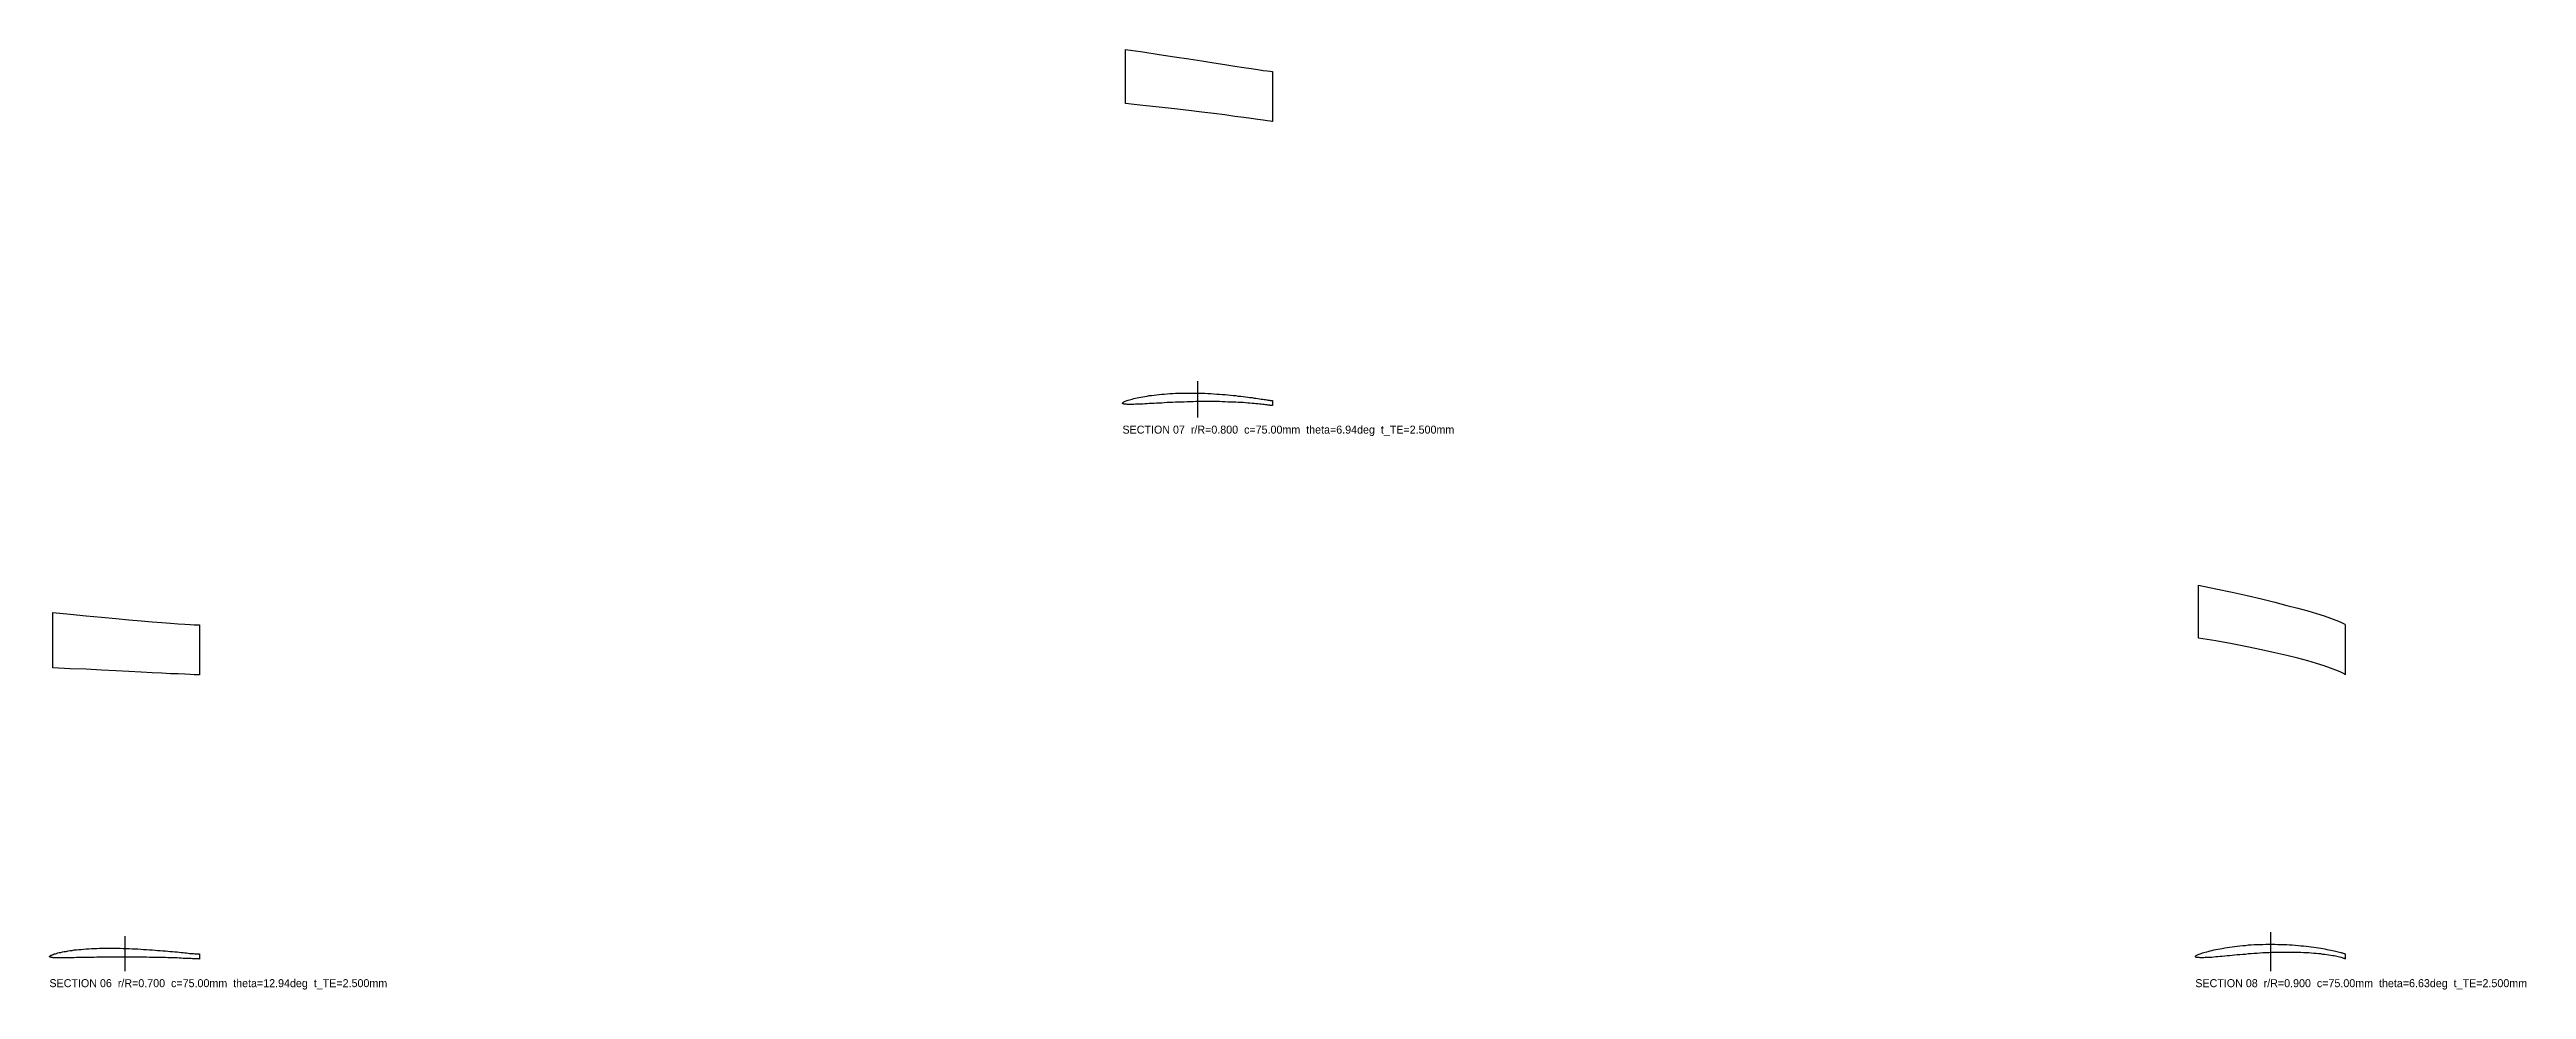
# Model space of a CAD drawing. Header units: millimetres. Extents: x 0 to 4994, y -34 to 494.
# Drawn here: x 3219 to 4457, y -16 to 454 of the extents above; entities that cross this region are included whole.
import ezdxf

# ---------------------------------------------------------------- set-up
doc = ezdxf.new("R2010")
doc.units = ezdxf.units.MM
for name, color, linetype in [('DATUM_25C', 7, 'Continuous'), ('SECTIONS', 7, 'Continuous'), ('TE_MARKERS', 7, 'Continuous'), ('TITLE', 7, 'Continuous')]:
    doc.layers.add(name, color=color, linetype=linetype)

msp = doc.modelspace()

# ---------------------------------------------------------------- texts
at = {"layer": 'TITLE'}
for s, p in [('SECTION 07  r/R=0.800  c=75.00mm  theta=6.94deg  t_TE=2.500mm', (3755.1, 261.6)), ('SECTION 06  r/R=0.700  c=75.00mm  theta=12.94deg  t_TE=2.500mm', (3218.6, -15.3)), ('SECTION 08  r/R=0.900  c=75.00mm  theta=6.63deg  t_TE=2.500mm', (4291.5, -15.3))]:
    msp.add_text(s, height=4, dxfattribs=at).set_placement(p)

# ---------------------------------------------------------------- linework, layer by layer
at = {"layer": 'DATUM_25C'}
for p, q in [((3792.8, 269.6), (3792.8, 287.9)), ((3256.4, -7.3), (3256.4, 10.2)), ((4329.3, -7.3), (4329.3, 12.2))]:
    msp.add_line(p, q, dxfattribs=at)
at = {"layer": 'SECTIONS'}
for points in [[(3830.1, 275.6), (3830.1, 275.6), (3830.1, 275.6), (3830, 275.6), (3829.8, 275.6), (3829.6, 275.6), (3829.3, 275.7), (3829, 275.7), (3828.6, 275.8), (3828.2, 275.8), (3827.7, 275.9), (3827.2, 276), (3826.6, 276), (3825.9, 276.1), (3825.2, 276.2), (3824.4, 276.3), (3823.6, 276.4), (3822.8, 276.5), (3821.8, 276.5), (3820.9, 276.6), (3819.9, 276.7), (3818.8, 276.8), (3817.8, 276.9), (3816.6, 277), (3815.5, 277.1), (3814.3, 277.1), (3813, 277.2), (3811.8, 277.3), (3810.5, 277.3), (3809.1, 277.4), (3807.8, 277.4), (3806.4, 277.5), (3805, 277.5), (3803.6, 277.6), (3802.2, 277.6), (3800.7, 277.6), (3799.3, 277.6), (3797.8, 277.6), (3796.3, 277.6), (3794.8, 277.6), (3793.3, 277.6), (3791.8, 277.6), (3790.4, 277.5), (3788.9, 277.5), (3787.4, 277.5), (3785.9, 277.4), (3784.5, 277.4), (3783, 277.3), (3781.6, 277.3), (3780.2, 277.2), (3778.8, 277.1), (3777.4, 277.1), (3776, 277), (3774.7, 276.9), (3773.4, 276.9), (3772.1, 276.8), (3770.9, 276.7), (3769.7, 276.7), (3768.5, 276.6), (3767.4, 276.5), (3766.3, 276.5), (3765.3, 276.4), (3764.3, 276.4), (3763.3, 276.3), (3762.4, 276.3), (3761.6, 276.3), (3760.8, 276.2), (3760, 276.2), (3759.3, 276.2), (3758.6, 276.2), (3758, 276.2), (3757.5, 276.2), (3757, 276.3), (3756.5, 276.3), (3756.2, 276.3), (3755.8, 276.4), (3755.6, 276.5), (3755.4, 276.5), (3755.2, 276.6), (3755.1, 276.7), (3755.1, 276.8), (3755.1, 276.8), (3755.1, 276.9), (3755.2, 277), (3755.4, 277.2), (3755.6, 277.3), (3755.8, 277.5), (3756.2, 277.6), (3756.5, 277.8), (3757, 278), (3757.5, 278.1), (3758, 278.3), (3758.6, 278.5), (3759.3, 278.7), (3760, 278.9), (3760.8, 279.1), (3761.6, 279.3), (3762.4, 279.5), (3763.3, 279.7), (3764.3, 279.9), (3765.3, 280), (3766.3, 280.2), (3767.4, 280.4), (3768.5, 280.6), (3769.7, 280.7), (3770.9, 280.9), (3772.1, 281), (3773.4, 281.2), (3774.7, 281.3), (3776, 281.4), (3777.4, 281.5), (3778.8, 281.6), (3780.2, 281.7), (3781.6, 281.8), (3783, 281.8), (3784.5, 281.9), (3785.9, 281.9), (3787.4, 281.9), (3788.9, 281.9), (3790.4, 281.9), (3791.8, 281.9), (3793.3, 281.9), (3794.8, 281.8), (3796.3, 281.8), (3797.8, 281.7), (3799.3, 281.6), (3800.7, 281.5), (3802.2, 281.4), (3803.6, 281.3), (3805, 281.2), (3806.4, 281.1), (3807.8, 281), (3809.1, 280.9), (3810.5, 280.7), (3811.8, 280.6), (3813, 280.4), (3814.3, 280.3), (3815.5, 280.2), (3816.6, 280), (3817.8, 279.9), (3818.8, 279.7), (3819.9, 279.6), (3820.9, 279.4), (3821.8, 279.3), (3822.8, 279.2), (3823.6, 279), (3824.4, 278.9), (3825.2, 278.8), (3825.9, 278.7), (3826.6, 278.6), (3827.2, 278.5), (3827.7, 278.4), (3828.2, 278.3), (3828.6, 278.3), (3829, 278.2), (3829.3, 278.2), (3829.6, 278.1), (3829.8, 278.1), (3830, 278.1), (3830.1, 278.1), (3830.1, 278.1)], [(3293.6, -1.3), (3293.6, -1.3), (3293.6, -1.3), (3293.5, -1.2), (3293.4, -1.2), (3293.2, -1.2), (3292.9, -1.2), (3292.6, -1.2), (3292.2, -1.2), (3291.8, -1.2), (3291.3, -1.1), (3290.7, -1.1), (3290.1, -1.1), (3289.5, -1), (3288.7, -1), (3288, -1), (3287.2, -0.9), (3286.3, -0.9), (3285.4, -0.9), (3284.4, -0.8), (3283.4, -0.8), (3282.4, -0.7), (3281.3, -0.7), (3280.2, -0.6), (3279, -0.6), (3277.8, -0.6), (3276.6, -0.5), (3275.3, -0.5), (3274, -0.5), (3272.7, -0.4), (3271.4, -0.4), (3270, -0.4), (3268.6, -0.4), (3267.2, -0.3), (3265.7, -0.3), (3264.3, -0.3), (3262.8, -0.3), (3261.4, -0.3), (3259.9, -0.3), (3258.4, -0.3), (3256.9, -0.3), (3255.4, -0.3), (3253.9, -0.3), (3252.4, -0.3), (3250.9, -0.3), (3249.5, -0.3), (3248, -0.3), (3246.6, -0.3), (3245.1, -0.3), (3243.7, -0.3), (3242.3, -0.3), (3240.9, -0.4), (3239.6, -0.4), (3238.3, -0.4), (3237, -0.4), (3235.7, -0.5), (3234.5, -0.5), (3233.3, -0.5), (3232.1, -0.5), (3231, -0.6), (3229.9, -0.6), (3228.9, -0.6), (3227.9, -0.6), (3226.9, -0.6), (3226, -0.6), (3225.1, -0.7), (3224.3, -0.7), (3223.5, -0.7), (3222.8, -0.7), (3222.2, -0.6), (3221.6, -0.6), (3221, -0.6), (3220.5, -0.6), (3220.1, -0.5), (3219.7, -0.5), (3219.4, -0.4), (3219.1, -0.3), (3218.9, -0.3), (3218.8, -0.2), (3218.7, -0.1), (3218.6, 0), (3218.6, 0), (3218.7, 0.1), (3218.8, 0.2), (3218.9, 0.4), (3219.1, 0.5), (3219.4, 0.6), (3219.7, 0.8), (3220.1, 0.9), (3220.5, 1.1), (3221, 1.3), (3221.6, 1.4), (3222.2, 1.6), (3222.8, 1.8), (3223.5, 2), (3224.3, 2.1), (3225.1, 2.3), (3226, 2.5), (3226.9, 2.6), (3227.9, 2.8), (3228.9, 3), (3229.9, 3.1), (3231, 3.3), (3232.1, 3.4), (3233.3, 3.5), (3234.5, 3.6), (3235.7, 3.7), (3237, 3.8), (3238.3, 3.9), (3239.6, 4), (3240.9, 4.1), (3242.3, 4.1), (3243.7, 4.2), (3245.1, 4.2), (3246.6, 4.2), (3248, 4.2), (3249.5, 4.2), (3250.9, 4.2), (3252.4, 4.2), (3253.9, 4.2), (3255.4, 4.1), (3256.9, 4.1), (3258.4, 4), (3259.9, 3.9), (3261.4, 3.9), (3262.8, 3.8), (3264.3, 3.7), (3265.7, 3.6), (3267.2, 3.5), (3268.6, 3.4), (3270, 3.3), (3271.4, 3.2), (3272.7, 3.1), (3274, 3), (3275.3, 2.9), (3276.6, 2.8), (3277.8, 2.7), (3279, 2.6), (3280.2, 2.5), (3281.3, 2.4), (3282.4, 2.3), (3283.4, 2.2), (3284.4, 2.1), (3285.4, 2), (3286.3, 1.9), (3287.2, 1.8), (3288, 1.7), (3288.7, 1.6), (3289.5, 1.6), (3290.1, 1.5), (3290.7, 1.5), (3291.3, 1.4), (3291.8, 1.4), (3292.2, 1.3), (3292.6, 1.3), (3292.9, 1.3), (3293.2, 1.3), (3293.4, 1.3), (3293.5, 1.3), (3293.6, 1.3), (3293.6, 1.3)], [(4366.5, -1.3), (4366.5, -1.3), (4366.5, -1.2), (4366.4, -1.2), (4366.3, -1.1), (4366.1, -1), (4365.8, -0.9), (4365.5, -0.8), (4365.1, -0.7), (4364.6, -0.5), (4364.2, -0.4), (4363.6, -0.3), (4363, -0.1), (4362.3, 0), (4361.6, 0.2), (4360.9, 0.3), (4360.1, 0.4), (4359.2, 0.6), (4358.3, 0.7), (4357.3, 0.9), (4356.3, 1), (4355.3, 1.1), (4354.2, 1.3), (4353.1, 1.4), (4351.9, 1.5), (4350.7, 1.6), (4349.5, 1.7), (4348.2, 1.8), (4346.9, 1.9), (4345.6, 1.9), (4344.2, 2), (4342.9, 2), (4341.5, 2.1), (4340, 2.1), (4338.6, 2.1), (4337.2, 2.1), (4335.7, 2.1), (4334.2, 2.1), (4332.8, 2.1), (4331.3, 2), (4329.8, 2), (4328.3, 1.9), (4326.8, 1.8), (4325.3, 1.8), (4323.8, 1.7), (4322.4, 1.6), (4320.9, 1.5), (4319.4, 1.4), (4318, 1.3), (4316.6, 1.1), (4315.2, 1), (4313.8, 0.9), (4312.5, 0.8), (4311.1, 0.7), (4309.9, 0.5), (4308.6, 0.4), (4307.4, 0.3), (4306.2, 0.2), (4305, 0.1), (4303.9, 0), (4302.8, -0.1), (4301.7, -0.2), (4300.7, -0.3), (4299.8, -0.4), (4298.9, -0.4), (4298, -0.5), (4297.2, -0.5), (4296.4, -0.5), (4295.7, -0.6), (4295.1, -0.6), (4294.5, -0.6), (4293.9, -0.6), (4293.4, -0.5), (4293, -0.5), (4292.6, -0.5), (4292.3, -0.4), (4292, -0.4), (4291.8, -0.3), (4291.6, -0.2), (4291.6, -0.1), (4291.5, 0), (4291.5, 0), (4291.6, 0.1), (4291.6, 0.2), (4291.8, 0.4), (4292, 0.5), (4292.3, 0.7), (4292.6, 0.8), (4293, 1), (4293.4, 1.2), (4293.9, 1.4), (4294.5, 1.6), (4295.1, 1.8), (4295.7, 2), (4296.4, 2.2), (4297.2, 2.4), (4298, 2.6), (4298.9, 2.8), (4299.8, 3), (4300.7, 3.3), (4301.7, 3.5), (4302.8, 3.7), (4303.9, 3.9), (4305, 4.1), (4306.2, 4.3), (4307.4, 4.5), (4308.6, 4.7), (4309.9, 4.9), (4311.1, 5.1), (4312.5, 5.2), (4313.8, 5.4), (4315.2, 5.5), (4316.6, 5.6), (4318, 5.8), (4319.4, 5.9), (4320.9, 6), (4322.4, 6), (4323.8, 6.1), (4325.3, 6.1), (4326.8, 6.2), (4328.3, 6.2), (4329.8, 6.2), (4331.3, 6.2), (4332.8, 6.1), (4334.2, 6.1), (4335.7, 6), (4337.2, 6), (4338.6, 5.9), (4340, 5.8), (4341.5, 5.7), (4342.9, 5.6), (4344.2, 5.4), (4345.6, 5.3), (4346.9, 5.2), (4348.2, 5), (4349.5, 4.8), (4350.7, 4.7), (4351.9, 4.5), (4353.1, 4.3), (4354.2, 4.2), (4355.3, 4), (4356.3, 3.8), (4357.3, 3.6), (4358.3, 3.4), (4359.2, 3.2), (4360.1, 3.1), (4360.9, 2.9), (4361.6, 2.7), (4362.3, 2.5), (4363, 2.4), (4363.6, 2.2), (4364.2, 2.1), (4364.6, 1.9), (4365.1, 1.8), (4365.5, 1.7), (4365.8, 1.6), (4366.1, 1.5), (4366.3, 1.4), (4366.4, 1.3), (4366.5, 1.3), (4366.5, 1.3)]]:
    msp.add_lwpolyline(points, close=True, dxfattribs=at)
at = {"layer": 'TE_MARKERS'}
for points in [[(3830.1, 417.7), (3830.1, 417.7), (3830.1, 417.7), (3830.1, 417.7), (3830.1, 417.7), (3829.8, 417.7), (3829.8, 417.7), (3829.8, 417.7), (3829.8, 417.7), (3829.8, 417.7), (3828.9, 417.9), (3828.9, 417.9), (3828.9, 417.9), (3828.9, 417.9), (3828.9, 417.9), (3827.4, 418.1), (3827.4, 418.1), (3827.4, 418.1), (3827.4, 418.1), (3827.4, 418.1), (3825.4, 418.4), (3825.4, 418.4), (3825.4, 418.4), (3825.4, 418.4), (3825.4, 418.4), (3822.7, 418.8), (3822.7, 418.8), (3822.7, 418.8), (3822.7, 418.8), (3822.7, 418.8), (3819.5, 419.2), (3819.5, 419.2), (3819.5, 419.2), (3819.5, 419.2), (3815.7, 419.7), (3815.7, 419.7), (3815.7, 419.7), (3815.7, 419.7), (3815.7, 419.7), (3811.3, 420.3), (3811.3, 420.3), (3811.3, 420.3), (3811.3, 420.3), (3811.3, 420.3), (3806.3, 421), (3806.3, 421), (3806.3, 421), (3806.3, 421), (3806.3, 421), (3800.8, 421.7), (3800.8, 421.7), (3800.8, 421.7), (3800.8, 421.7), (3800.8, 421.7), (3794.8, 422.4), (3794.8, 422.4), (3794.8, 422.4), (3794.8, 422.4), (3794.8, 422.4), (3788.2, 423.2), (3788.2, 423.2), (3788.2, 423.2), (3788.2, 423.2), (3788.2, 423.2), (3781.1, 424.1), (3781.1, 424.1), (3781.1, 424.1), (3781.1, 424.1), (3773.5, 424.9), (3773.5, 424.9), (3773.5, 424.9), (3773.5, 424.9), (3773.5, 424.9), (3765.3, 425.8), (3765.3, 425.8), (3765.3, 425.8), (3765.3, 425.8), (3765.3, 425.8), (3756.7, 426.7), (3756.7, 426.7), (3756.7, 426.7), (3756.7, 426.7), (3756.7, 426.7), (3756.7, 453.7), (3756.7, 453.7), (3756.7, 453.7), (3756.7, 453.7), (3756.7, 453.7), (3765.3, 452.5), (3765.3, 452.5), (3765.3, 452.5), (3765.3, 452.5), (3765.3, 452.5), (3773.5, 451.2), (3773.5, 451.2), (3773.5, 451.2), (3773.5, 451.2), (3781.1, 450.1), (3781.1, 450.1), (3781.1, 450.1), (3781.1, 450.1), (3781.1, 450.1), (3788.2, 449), (3788.2, 449), (3788.2, 449), (3788.2, 449), (3788.2, 449), (3794.8, 448), (3794.8, 448), (3794.8, 448), (3794.8, 448), (3794.8, 448), (3800.8, 447), (3800.8, 447), (3800.8, 447), (3800.8, 447), (3800.8, 447), (3806.3, 446.2), (3806.3, 446.2), (3806.3, 446.2), (3806.3, 446.2), (3806.3, 446.2), (3811.3, 445.4), (3811.3, 445.4), (3811.3, 445.4), (3811.3, 445.4), (3811.3, 445.4), (3815.7, 444.8), (3815.7, 444.8), (3815.7, 444.8), (3815.7, 444.8), (3819.5, 444.2), (3819.5, 444.2), (3819.5, 444.2), (3819.5, 444.2), (3819.5, 444.2), (3822.7, 443.7), (3822.7, 443.7), (3822.7, 443.7), (3822.7, 443.7), (3822.7, 443.7), (3825.4, 443.3), (3825.4, 443.3), (3825.4, 443.3), (3825.4, 443.3), (3825.4, 443.3), (3827.4, 443.1), (3827.4, 443.1), (3827.4, 443.1), (3827.4, 443.1), (3827.4, 443.1), (3828.9, 442.9), (3828.9, 442.9), (3828.9, 442.9), (3828.9, 442.9), (3828.9, 442.9), (3829.8, 442.7), (3829.8, 442.7), (3829.8, 442.7), (3829.8, 442.7), (3830.1, 442.7)], [(4366.5, 140.9), (4366.5, 140.9), (4366.5, 140.9), (4366.5, 140.9), (4366.5, 140.9), (4366.2, 141.2), (4366.2, 141.2), (4366.2, 141.2), (4366.2, 141.2), (4366.2, 141.2), (4365.3, 141.7), (4365.3, 141.7), (4365.3, 141.7), (4365.3, 141.7), (4365.3, 141.7), (4363.9, 142.5), (4363.9, 142.5), (4363.9, 142.5), (4363.9, 142.5), (4363.9, 142.5), (4361.8, 143.3), (4361.8, 143.3), (4361.8, 143.3), (4361.8, 143.3), (4361.8, 143.3), (4359.1, 144.3), (4359.1, 144.3), (4359.1, 144.3), (4359.1, 144.3), (4359.1, 144.3), (4355.9, 145.5), (4355.9, 145.5), (4355.9, 145.5), (4355.9, 145.5), (4352.1, 146.6), (4352.1, 146.6), (4352.1, 146.6), (4352.1, 146.6), (4352.1, 146.6), (4347.7, 147.9), (4347.7, 147.9), (4347.7, 147.9), (4347.7, 147.9), (4347.7, 147.9), (4342.8, 149.2), (4342.8, 149.2), (4342.8, 149.2), (4342.8, 149.2), (4342.8, 149.2), (4337.3, 150.6), (4337.3, 150.6), (4337.3, 150.6), (4337.3, 150.6), (4337.3, 150.6), (4331.2, 152), (4331.2, 152), (4331.2, 152), (4331.2, 152), (4331.2, 152), (4324.6, 153.5), (4324.6, 153.5), (4324.6, 153.5), (4324.6, 153.5), (4324.6, 153.5), (4317.5, 155), (4317.5, 155), (4317.5, 155), (4317.5, 155), (4309.9, 156.4), (4309.9, 156.4), (4309.9, 156.4), (4309.9, 156.4), (4309.9, 156.4), (4301.8, 157.9), (4301.8, 157.9), (4301.8, 157.9), (4301.8, 157.9), (4301.8, 157.9), (4293.1, 159.3), (4293.1, 159.3), (4293.1, 159.3), (4293.1, 159.3), (4293.1, 159.3), (4293.1, 185.8), (4293.1, 185.8), (4293.1, 185.8), (4293.1, 185.8), (4293.1, 185.8), (4301.8, 184), (4301.8, 184), (4301.8, 184), (4301.8, 184), (4301.8, 184), (4309.9, 182.3), (4309.9, 182.3), (4309.9, 182.3), (4309.9, 182.3), (4317.5, 180.6), (4317.5, 180.6), (4317.5, 180.6), (4317.5, 180.6), (4317.5, 180.6), (4324.6, 178.9), (4324.6, 178.9), (4324.6, 178.9), (4324.6, 178.9), (4324.6, 178.9), (4331.2, 177.3), (4331.2, 177.3), (4331.2, 177.3), (4331.2, 177.3), (4331.2, 177.3), (4337.3, 175.7), (4337.3, 175.7), (4337.3, 175.7), (4337.3, 175.7), (4337.3, 175.7), (4342.8, 174.3), (4342.8, 174.3), (4342.8, 174.3), (4342.8, 174.3), (4342.8, 174.3), (4347.7, 172.9), (4347.7, 172.9), (4347.7, 172.9), (4347.7, 172.9), (4347.7, 172.9), (4352.1, 171.6), (4352.1, 171.6), (4352.1, 171.6), (4352.1, 171.6), (4355.9, 170.4), (4355.9, 170.4), (4355.9, 170.4), (4355.9, 170.4), (4355.9, 170.4), (4359.1, 169.3), (4359.1, 169.3), (4359.1, 169.3), (4359.1, 169.3), (4359.1, 169.3), (4361.8, 168.3), (4361.8, 168.3), (4361.8, 168.3), (4361.8, 168.3), (4361.8, 168.3), (4363.9, 167.4), (4363.9, 167.4), (4363.9, 167.4), (4363.9, 167.4), (4363.9, 167.4), (4365.3, 166.7), (4365.3, 166.7), (4365.3, 166.7), (4365.3, 166.7), (4365.3, 166.7), (4366.2, 166.2), (4366.2, 166.2), (4366.2, 166.2), (4366.2, 166.2), (4366.5, 165.9)], [(3293.6, 140.9), (3293.6, 140.9), (3293.6, 140.9), (3293.6, 140.9), (3293.6, 140.9), (3293.4, 140.9), (3293.4, 140.9), (3293.4, 140.9), (3293.4, 140.9), (3293.4, 140.9), (3292.5, 140.9), (3292.5, 140.9), (3292.5, 140.9), (3292.5, 140.9), (3292.5, 140.9), (3291, 141), (3291, 141), (3291, 141), (3291, 141), (3291, 141), (3288.9, 141.1), (3288.9, 141.1), (3288.9, 141.1), (3288.9, 141.1), (3288.9, 141.1), (3286.3, 141.2), (3286.3, 141.2), (3286.3, 141.2), (3286.3, 141.2), (3286.3, 141.2), (3283, 141.4), (3283, 141.4), (3283, 141.4), (3283, 141.4), (3279.2, 141.5), (3279.2, 141.5), (3279.2, 141.5), (3279.2, 141.5), (3279.2, 141.5), (3274.8, 141.8), (3274.8, 141.8), (3274.8, 141.8), (3274.8, 141.8), (3274.8, 141.8), (3269.9, 142), (3269.9, 142), (3269.9, 142), (3269.9, 142), (3269.9, 142), (3264.4, 142.3), (3264.4, 142.3), (3264.4, 142.3), (3264.4, 142.3), (3264.4, 142.3), (3258.3, 142.6), (3258.3, 142.6), (3258.3, 142.6), (3258.3, 142.6), (3258.3, 142.6), (3251.8, 142.9), (3251.8, 142.9), (3251.8, 142.9), (3251.8, 142.9), (3251.8, 142.9), (3244.6, 143.3), (3244.6, 143.3), (3244.6, 143.3), (3244.6, 143.3), (3237, 143.7), (3237, 143.7), (3237, 143.7), (3237, 143.7), (3237, 143.7), (3228.9, 144), (3228.9, 144), (3228.9, 144), (3228.9, 144), (3228.9, 144), (3220.3, 144.4), (3220.3, 144.4), (3220.3, 144.4), (3220.3, 144.4), (3220.3, 144.4), (3220.3, 172.1), (3220.3, 172.1), (3220.3, 172.1), (3220.3, 172.1), (3220.3, 172.1), (3228.9, 171.3), (3228.9, 171.3), (3228.9, 171.3), (3228.9, 171.3), (3228.9, 171.3), (3237, 170.5), (3237, 170.5), (3237, 170.5), (3237, 170.5), (3244.6, 169.8), (3244.6, 169.8), (3244.6, 169.8), (3244.6, 169.8), (3244.6, 169.8), (3251.8, 169.1), (3251.8, 169.1), (3251.8, 169.1), (3251.8, 169.1), (3251.8, 169.1), (3258.3, 168.5), (3258.3, 168.5), (3258.3, 168.5), (3258.3, 168.5), (3258.3, 168.5), (3264.4, 167.9), (3264.4, 167.9), (3264.4, 167.9), (3264.4, 167.9), (3264.4, 167.9), (3269.9, 167.5), (3269.9, 167.5), (3269.9, 167.5), (3269.9, 167.5), (3269.9, 167.5), (3274.8, 167.1), (3274.8, 167.1), (3274.8, 167.1), (3274.8, 167.1), (3274.8, 167.1), (3279.2, 166.7), (3279.2, 166.7), (3279.2, 166.7), (3279.2, 166.7), (3283, 166.5), (3283, 166.5), (3283, 166.5), (3283, 166.5), (3283, 166.5), (3286.3, 166.2), (3286.3, 166.2), (3286.3, 166.2), (3286.3, 166.2), (3286.3, 166.2), (3288.9, 166.1), (3288.9, 166.1), (3288.9, 166.1), (3288.9, 166.1), (3288.9, 166.1), (3291, 166), (3291, 166), (3291, 166), (3291, 166), (3291, 166), (3292.5, 165.9), (3292.5, 165.9), (3292.5, 165.9), (3292.5, 165.9), (3292.5, 165.9), (3293.4, 165.9), (3293.4, 165.9), (3293.4, 165.9), (3293.4, 165.9), (3293.6, 165.9)]]:
    msp.add_lwpolyline(points, close=True, dxfattribs=at)

msp.set_redraw_order([(e.dxf.handle, doc.entitydb.next_handle()) for e in msp.query("TEXT MTEXT ATTDEF DIMENSION ARC_DIMENSION")])  # texts and dimensions are drawn at this point

doc.saveas('drawing.dxf')
